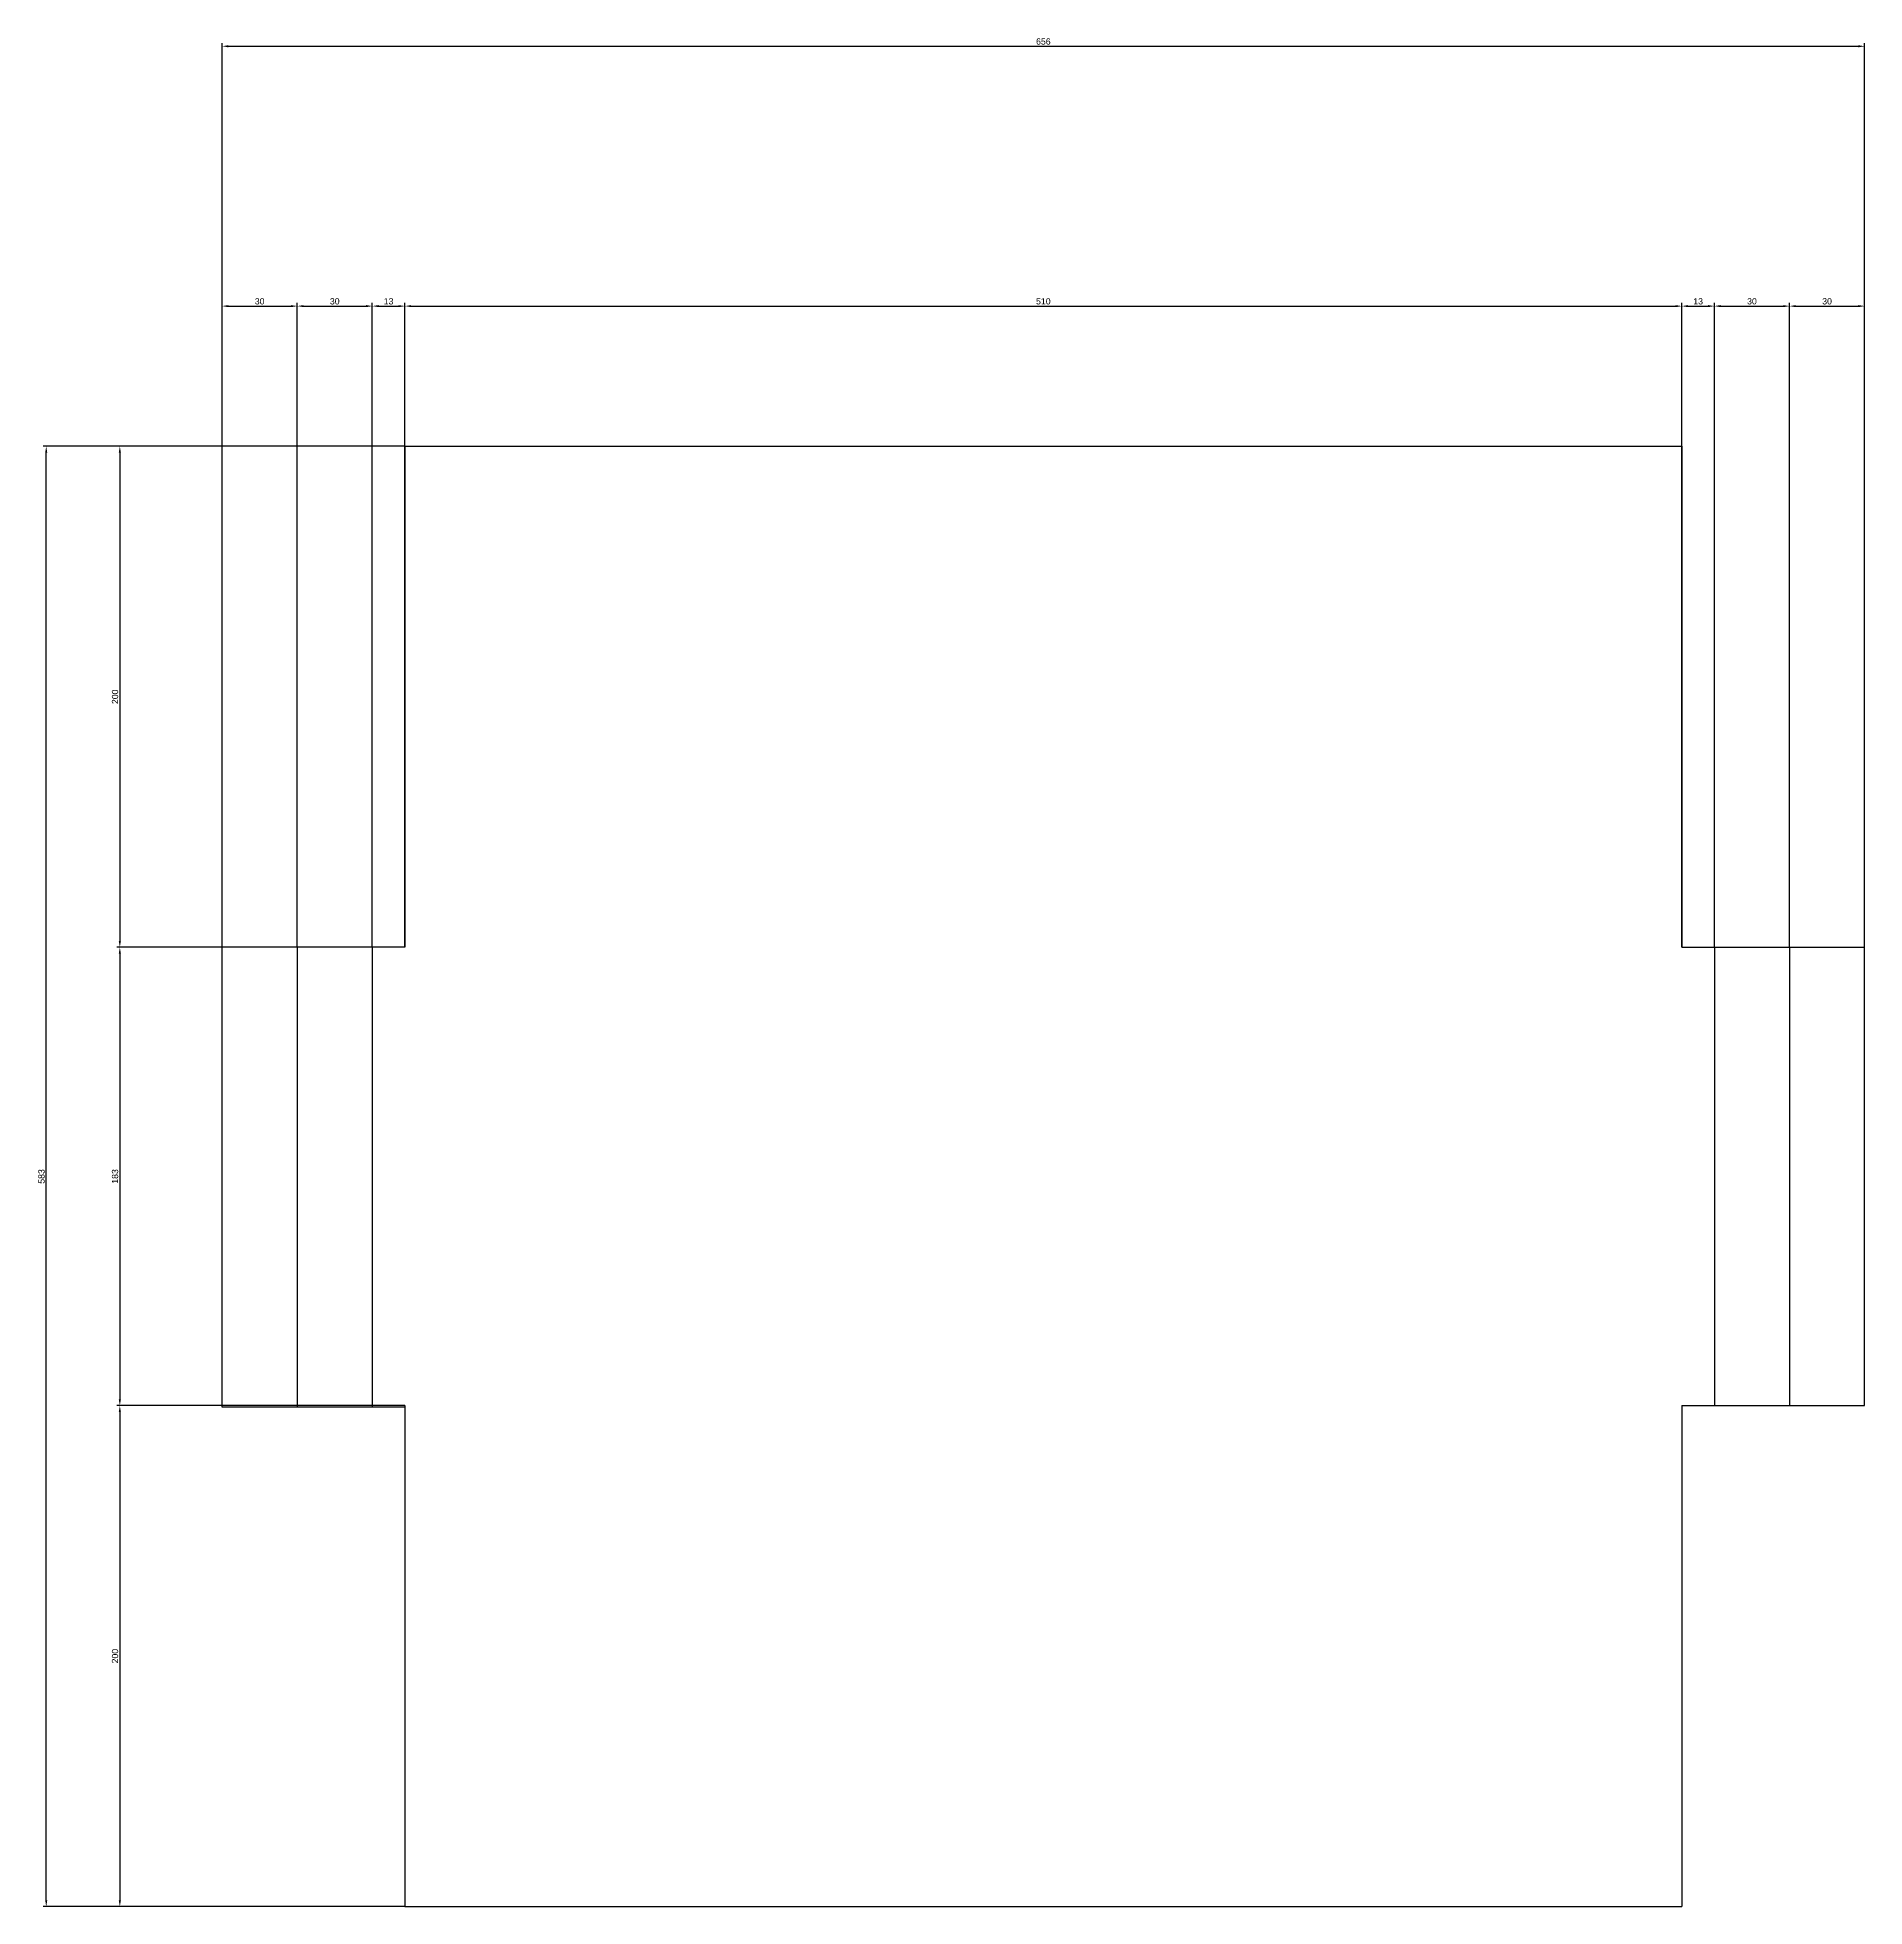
# Model space of a CAD drawing. Extents: x 329 to 1847, y 1453 to 2199.
# Drawn here: x 329 to 1059, y 1453 to 2199 of the extents above; entities that cross this region are included whole.
import ezdxf

# ---------------------------------------------------------------- set-up
doc = ezdxf.new("R2010")
doc.units = 0
doc.layers.get('DEFPOINTS').update_dxf_attribs({"linetype": 'CONTINUOUS'})
doc.layers.add('Linea Costruzione', color=4, linetype='CONTINUOUS')
doc.styles.add('QUOTE', font='arial.ttf')
doc.dimstyles.get("Standard").update_dxf_attribs({"dimscale": 0, "dimtxt": 2.5, "dimasz": 2.5, "dimexe": 1.25, "dimexo": 0, "dimtad": 1, "dimdec": 4, "dimdsep": 46, "dimlunit": 6, "dimtxsty": 'QUOTE', "dimcen": 2.5, "dimclrd": 5, "dimclre": 5, "dimclrt": 1, "dimadec": 0, "dimazin": 0, "dimtfac": 1, "dimtdec": 4, "dimtmove": 0, "dimatfit": 3, "dimfxl": 1, "dimtolj": 1, "dimtzin": 0, "dimarcsym": 0})

msp = doc.modelspace()

# ---------------------------------------------------------------- blocks, each defined once
blk = doc.blocks.new('*D1')
at = {"layer": 'DEFPOINTS', "color": 0, "transparency": 16777216}
for p in [(1059.1, 2195.42), (403.1, 1835.71), (1059.1, 1835.71)]:
    blk.add_point(p, dxfattribs=at)
at = {"layer": 'Linea Costruzione', "color": 5, "lineweight": -2, "transparency": 16777216}
for p, q in [((403.1, 1835.71), (403.1, 2196.67)), ((405.6, 2195.42), (1056.6, 2195.42)), ((1059.1, 1835.71), (1059.1, 2196.67))]:
    blk.add_line(p, q, dxfattribs=at)
at = {"layer": 'Linea Costruzione', "color": 5, "transparency": 16777216}
for points in [[(405.6, 2195.84), (405.6, 2195), (403.1, 2195.42)], [(1056.6, 2195.84), (1056.6, 2195), (1059.1, 2195.42)]]:
    blk.add_solid(points, dxfattribs=at)
at = {"layer": 'Linea Costruzione', "color": 1, "transparency": 16777216, "insert": (731.1, 2197.32), "char_height": 2.5, "attachment_point": 5, "style": 'QUOTE'}
blk.add_mtext('\\A1;656', dxfattribs=at)
blk = doc.blocks.new('*D2')
at = {"layer": 'DEFPOINTS', "color": 0, "transparency": 16777216}
for p in [(986.1, 2091.68), (476.1, 2035.71), (986.1, 2035.71)]:
    blk.add_point(p, dxfattribs=at)
at = {"layer": 'Linea Costruzione', "color": 5, "lineweight": -2, "transparency": 16777216}
for p, q in [((476.1, 2035.71), (476.1, 2092.93)), ((478.6, 2091.68), (983.6, 2091.68)), ((986.1, 2035.71), (986.1, 2092.93))]:
    blk.add_line(p, q, dxfattribs=at)
at = {"layer": 'Linea Costruzione', "color": 5, "transparency": 16777216}
for points in [[(478.6, 2092.09), (478.6, 2091.26), (476.1, 2091.68)], [(983.6, 2092.09), (983.6, 2091.26), (986.1, 2091.68)]]:
    blk.add_solid(points, dxfattribs=at)
at = {"layer": 'Linea Costruzione', "color": 1, "transparency": 16777216, "insert": (731.1, 2093.58), "char_height": 2.5, "attachment_point": 5, "style": 'QUOTE'}
blk.add_mtext('\\A1;510', dxfattribs=at)
blk = doc.blocks.new('*D3')
at = {"layer": 'DEFPOINTS', "color": 0, "transparency": 16777216}
for p in [(999.1, 2091.68), (986.1, 1835.71), (999.1, 1835.71)]:
    blk.add_point(p, dxfattribs=at)
at = {"layer": 'Linea Costruzione', "color": 5, "lineweight": -2, "transparency": 16777216}
for p, q in [((986.1, 1835.71), (986.1, 2092.93)), ((988.6, 2091.68), (996.6, 2091.68)), ((999.1, 1835.71), (999.1, 2092.93))]:
    blk.add_line(p, q, dxfattribs=at)
at = {"layer": 'Linea Costruzione', "color": 5, "transparency": 16777216}
for points in [[(988.6, 2092.09), (988.6, 2091.26), (986.1, 2091.68)], [(996.6, 2092.09), (996.6, 2091.26), (999.1, 2091.68)]]:
    blk.add_solid(points, dxfattribs=at)
at = {"layer": 'Linea Costruzione', "color": 1, "transparency": 16777216, "insert": (992.6, 2093.58), "char_height": 2.5, "attachment_point": 5, "style": 'QUOTE'}
blk.add_mtext('\\A1;13', dxfattribs=at)
blk = doc.blocks.new('*D4')
at = {"layer": 'DEFPOINTS', "color": 0, "transparency": 16777216}
for p in [(1029.1, 2091.68), (999.1, 1835.71), (1029.1, 1835.71)]:
    blk.add_point(p, dxfattribs=at)
at = {"layer": 'Linea Costruzione', "color": 5, "lineweight": -2, "transparency": 16777216}
for p, q in [((999.1, 1835.71), (999.1, 2092.93)), ((1001.6, 2091.68), (1026.6, 2091.68)), ((1029.1, 1835.71), (1029.1, 2092.93))]:
    blk.add_line(p, q, dxfattribs=at)
at = {"layer": 'Linea Costruzione', "color": 5, "transparency": 16777216}
for points in [[(1001.6, 2092.09), (1001.6, 2091.26), (999.1, 2091.68)], [(1026.6, 2092.09), (1026.6, 2091.26), (1029.1, 2091.68)]]:
    blk.add_solid(points, dxfattribs=at)
at = {"layer": 'Linea Costruzione', "color": 1, "transparency": 16777216, "insert": (1014.1, 2093.58), "char_height": 2.5, "attachment_point": 5, "style": 'QUOTE'}
blk.add_mtext('\\A1;30', dxfattribs=at)
blk = doc.blocks.new('*D5')
at = {"layer": 'DEFPOINTS', "color": 0, "transparency": 16777216}
for p in [(1059.1, 2091.68), (1029.1, 1835.71), (1059.1, 1835.71)]:
    blk.add_point(p, dxfattribs=at)
at = {"layer": 'Linea Costruzione', "color": 5, "lineweight": -2, "transparency": 16777216}
for p, q in [((1029.1, 1835.71), (1029.1, 2092.93)), ((1031.6, 2091.68), (1056.6, 2091.68)), ((1059.1, 1835.71), (1059.1, 2092.93))]:
    blk.add_line(p, q, dxfattribs=at)
at = {"layer": 'Linea Costruzione', "color": 5, "transparency": 16777216}
for points in [[(1031.6, 2092.09), (1031.6, 2091.26), (1029.1, 2091.68)], [(1056.6, 2092.09), (1056.6, 2091.26), (1059.1, 2091.68)]]:
    blk.add_solid(points, dxfattribs=at)
at = {"layer": 'Linea Costruzione', "color": 1, "transparency": 16777216, "insert": (1044.1, 2093.58), "char_height": 2.5, "attachment_point": 5, "style": 'QUOTE'}
blk.add_mtext('\\A1;30', dxfattribs=at)
blk = doc.blocks.new('*D7')
at = {"layer": 'DEFPOINTS', "color": 0, "transparency": 16777216}
for p in [(476.1, 2091.68), (463.1, 1835.71), (476.1, 1835.71)]:
    blk.add_point(p, dxfattribs=at)
at = {"layer": 'Linea Costruzione', "color": 5, "lineweight": -2, "transparency": 16777216}
for p, q in [((463.1, 1835.71), (463.1, 2092.93)), ((465.6, 2091.68), (473.6, 2091.68)), ((476.1, 1835.71), (476.1, 2092.93))]:
    blk.add_line(p, q, dxfattribs=at)
at = {"layer": 'Linea Costruzione', "color": 5, "transparency": 16777216}
for points in [[(465.6, 2092.09), (465.6, 2091.26), (463.1, 2091.68)], [(473.6, 2092.09), (473.6, 2091.26), (476.1, 2091.68)]]:
    blk.add_solid(points, dxfattribs=at)
at = {"layer": 'Linea Costruzione', "color": 1, "transparency": 16777216, "insert": (469.6, 2093.58), "char_height": 2.5, "attachment_point": 5, "style": 'QUOTE'}
blk.add_mtext('\\A1;13', dxfattribs=at)
blk = doc.blocks.new('*D8')
at = {"layer": 'DEFPOINTS', "color": 0, "transparency": 16777216}
for p in [(463.1, 2091.68), (433.1, 1835.71), (463.1, 1835.71)]:
    blk.add_point(p, dxfattribs=at)
at = {"layer": 'Linea Costruzione', "color": 5, "lineweight": -2, "transparency": 16777216}
for p, q in [((433.1, 1835.71), (433.1, 2092.93)), ((435.6, 2091.68), (460.6, 2091.68)), ((463.1, 1835.71), (463.1, 2092.93))]:
    blk.add_line(p, q, dxfattribs=at)
at = {"layer": 'Linea Costruzione', "color": 5, "transparency": 16777216}
for points in [[(435.6, 2092.09), (435.6, 2091.26), (433.1, 2091.68)], [(460.6, 2092.09), (460.6, 2091.26), (463.1, 2091.68)]]:
    blk.add_solid(points, dxfattribs=at)
at = {"layer": 'Linea Costruzione', "color": 1, "transparency": 16777216, "insert": (448.1, 2093.58), "char_height": 2.5, "attachment_point": 5, "style": 'QUOTE'}
blk.add_mtext('\\A1;30', dxfattribs=at)
blk = doc.blocks.new('*D9')
at = {"layer": 'DEFPOINTS', "color": 0, "transparency": 16777216}
for p in [(433.1, 2091.68), (403.1, 1835.71), (433.1, 1835.71)]:
    blk.add_point(p, dxfattribs=at)
at = {"layer": 'Linea Costruzione', "color": 5, "lineweight": -2, "transparency": 16777216}
for p, q in [((403.1, 1835.71), (403.1, 2092.93)), ((405.6, 2091.68), (430.6, 2091.68)), ((433.1, 1835.71), (433.1, 2092.93))]:
    blk.add_line(p, q, dxfattribs=at)
at = {"layer": 'Linea Costruzione', "color": 5, "transparency": 16777216}
for points in [[(405.6, 2092.09), (405.6, 2091.26), (403.1, 2091.68)], [(430.6, 2092.09), (430.6, 2091.26), (433.1, 2091.68)]]:
    blk.add_solid(points, dxfattribs=at)
at = {"layer": 'Linea Costruzione', "color": 1, "transparency": 16777216, "insert": (418.1, 2093.58), "char_height": 2.5, "attachment_point": 5, "style": 'QUOTE'}
blk.add_mtext('\\A1;30', dxfattribs=at)
blk = doc.blocks.new('*D10')
at = {"layer": 'DEFPOINTS', "color": 0, "transparency": 16777216}
for p in [(476.1, 2035.71), (362.26, 1835.71), (476.1, 1835.71)]:
    blk.add_point(p, dxfattribs=at)
at = {"layer": 'Linea Costruzione', "color": 5, "lineweight": -2, "transparency": 16777216}
for p, q in [((476.1, 2035.71), (361.01, 2035.71)), ((362.26, 2033.21), (362.26, 1838.21)), ((476.1, 1835.71), (361.01, 1835.71))]:
    blk.add_line(p, q, dxfattribs=at)
at = {"layer": 'Linea Costruzione', "color": 5, "transparency": 16777216}
for points in [[(361.84, 2033.21), (362.68, 2033.21), (362.26, 2035.71)], [(361.84, 1838.21), (362.68, 1838.21), (362.26, 1835.71)]]:
    blk.add_solid(points, dxfattribs=at)
at = {"layer": 'Linea Costruzione', "color": 1, "transparency": 16777216, "insert": (360.36, 1935.71), "char_height": 2.5, "attachment_point": 5, "rotation": 90, "style": 'QUOTE'}
blk.add_mtext('\\A1;200', dxfattribs=at)
blk = doc.blocks.new('*D11')
at = {"layer": 'DEFPOINTS', "color": 0, "transparency": 16777216}
for p in [(476.1, 1652.71), (362.26, 1452.71), (476.1, 1452.71)]:
    blk.add_point(p, dxfattribs=at)
at = {"layer": 'Linea Costruzione', "color": 5, "lineweight": -2, "transparency": 16777216}
for p, q in [((476.1, 1652.71), (361.01, 1652.71)), ((362.26, 1650.21), (362.26, 1455.21)), ((476.1, 1452.71), (361.01, 1452.71))]:
    blk.add_line(p, q, dxfattribs=at)
at = {"layer": 'Linea Costruzione', "color": 5, "transparency": 16777216}
for points in [[(361.84, 1650.21), (362.68, 1650.21), (362.26, 1652.71)], [(361.84, 1455.21), (362.68, 1455.21), (362.26, 1452.71)]]:
    blk.add_solid(points, dxfattribs=at)
at = {"layer": 'Linea Costruzione', "color": 1, "transparency": 16777216, "insert": (360.36, 1552.71), "char_height": 2.5, "attachment_point": 5, "rotation": 90, "style": 'QUOTE'}
blk.add_mtext('\\A1;200', dxfattribs=at)
blk = doc.blocks.new('*D12')
at = {"layer": 'DEFPOINTS', "color": 0, "transparency": 16777216}
for p in [(403.1, 1835.71), (362.26, 1652.71), (403.1, 1652.71)]:
    blk.add_point(p, dxfattribs=at)
at = {"layer": 'Linea Costruzione', "color": 5, "lineweight": -2, "transparency": 16777216}
for p, q in [((403.1, 1835.71), (361.01, 1835.71)), ((362.26, 1833.21), (362.26, 1655.21)), ((403.1, 1652.71), (361.01, 1652.71))]:
    blk.add_line(p, q, dxfattribs=at)
at = {"layer": 'Linea Costruzione', "color": 5, "transparency": 16777216}
for points in [[(361.84, 1833.21), (362.68, 1833.21), (362.26, 1835.71)], [(361.84, 1655.21), (362.68, 1655.21), (362.26, 1652.71)]]:
    blk.add_solid(points, dxfattribs=at)
at = {"layer": 'Linea Costruzione', "color": 1, "transparency": 16777216, "insert": (360.36, 1744.21), "char_height": 2.5, "attachment_point": 5, "rotation": 90, "style": 'QUOTE'}
blk.add_mtext('\\A1;183', dxfattribs=at)
blk = doc.blocks.new('*D13')
at = {"layer": 'DEFPOINTS', "color": 0, "transparency": 16777216}
for p in [(332.87, 2035.71), (362.26, 2035.71), (361.01, 1452.71)]:
    blk.add_point(p, dxfattribs=at)
at = {"layer": 'Linea Costruzione', "color": 5, "lineweight": -2, "transparency": 16777216}
for p, q in [((362.26, 2035.71), (331.62, 2035.71)), ((332.87, 1455.21), (332.87, 2033.21)), ((361.01, 1452.71), (331.62, 1452.71))]:
    blk.add_line(p, q, dxfattribs=at)
at = {"layer": 'Linea Costruzione', "color": 5, "transparency": 16777216}
for points in [[(332.46, 2033.21), (333.29, 2033.21), (332.87, 2035.71)], [(332.46, 1455.21), (333.29, 1455.21), (332.87, 1452.71)]]:
    blk.add_solid(points, dxfattribs=at)
at = {"layer": 'Linea Costruzione', "color": 1, "transparency": 16777216, "insert": (330.97, 1744.21), "char_height": 2.5, "attachment_point": 5, "rotation": 90, "style": 'QUOTE'}
blk.add_mtext('\\A1;583', dxfattribs=at)

# ---------------------------------------------------------------- dimensions: what is measured, and where the dimension line sits
at = {"layer": 'Linea Costruzione'}
for base, p1, p2, picture, middle in [((1059.0991, 2195.4209), (403.0991, 1835.71365), (1059.0991, 1835.71365), '*D1', (731.0991, 2197.32233)), ((433.0991, 2091.67565), (403.0991, 1835.71365), (433.0991, 1835.71365), '*D9', (418.0991, 2093.57794)), ((463.0991, 2091.67565), (433.0991, 1835.71365), (463.0991, 1835.71365), '*D8', (448.0991, 2093.57794)), ((476.0991, 2091.67565), (463.0991, 1835.71365), (476.0991, 1835.71365), '*D7', (469.5991, 2093.57794)), ((986.0991, 2091.67565), (476.0991, 2035.71365), (986.0991, 2035.71365), '*D2', (731.0991, 2093.57708)), ((999.0991, 2091.67565), (986.0991, 1835.71365), (999.0991, 1835.71365), '*D3', (992.5991, 2093.57794)), ((1029.0991, 2091.67565), (999.0991, 1835.71365), (1029.0991, 1835.71365), '*D4', (1014.0991, 2093.57794)), ((1059.0991, 2091.67565), (1029.0991, 1835.71365), (1059.0991, 1835.71365), '*D5', (1044.0991, 2093.57794))]:
    dim = msp.add_linear_dim(base=base, p1=p1, p2=p2, dimstyle='Standard', override={"dimscale": 1}, dxfattribs=at)
    dim.commit()
    dim.dimension.update_dxf_attribs({"geometry": picture, "text_midpoint": middle})
for base, p1, p2, picture, middle in [((332.87283, 2035.71365), (361.01088, 1452.71365), (362.26088, 2035.71365), '*D13', (330.97055, 1744.21365)), ((362.26088, 1835.71365), (476.0991, 2035.71365), (476.0991, 1835.71365), '*D10', (360.35945, 1935.71365)), ((362.26088, 1652.71365), (403.0991, 1835.71365), (403.0991, 1652.71365), '*D12', (360.3586, 1744.21365)), ((362.26088, 1452.71365), (476.0991, 1652.71365), (476.0991, 1452.71365), '*D11', (360.35945, 1552.71365))]:
    dim = msp.add_linear_dim(base=base, p1=p1, p2=p2, angle=90, dimstyle='Standard', override={"dimscale": 1}, dxfattribs=at)
    dim.commit()
    dim.dimension.update_dxf_attribs({"geometry": picture, "text_midpoint": middle})

# ---------------------------------------------------------------- linework, layer by layer
at = {"layer": 'Linea Costruzione'}
for p, q in [((476.0991, 2035.71365), (986.0991, 2035.71365)), ((476.0991, 2035.71365), (476.0991, 1835.71365)), ((986.0991, 2035.71365), (986.0991, 1835.71365)), ((433.0991, 1835.71365), (403.0991, 1835.71365)), ((403.0991, 1652.14686), (403.0991, 1835.71365)), ((463.0991, 1835.71365), (433.0991, 1835.71365)), ((433.0991, 1835.71365), (433.0991, 1652.14686)), ((476.0991, 1835.71365), (463.0991, 1835.71365)), ((463.0991, 1835.71365), (463.0991, 1652.14686)), ((986.0991, 1835.71365), (999.0991, 1835.71365)), ((999.0991, 1835.71365), (1029.0991, 1835.71365)), ((999.0991, 1835.71365), (999.0991, 1652.71365)), ((1029.0991, 1835.71365), (1059.0991, 1835.71365)), ((1029.0991, 1835.71365), (1029.0991, 1652.71365)), ((1059.0991, 1652.71365), (1059.0991, 1835.71365)), ((433.0991, 1652.14686), (403.0991, 1652.14686)), ((463.0991, 1652.14686), (433.0991, 1652.14686)), ((476.0991, 1652.14686), (463.0991, 1652.14686)), ((476.0991, 1652.71365), (476.0991, 1452.71365)), ((986.0991, 1652.71365), (986.0991, 1452.71365)), ((986.0991, 1652.71365), (999.0991, 1652.71365)), ((999.0991, 1652.71365), (1029.0991, 1652.71365)), ((1029.0991, 1652.71365), (1059.0991, 1652.71365)), ((476.0991, 1452.71365), (986.0991, 1452.71365))]:
    msp.add_line(p, q, dxfattribs=at)

msp.set_redraw_order([(e.dxf.handle, doc.entitydb.next_handle()) for e in msp.query("TEXT MTEXT ATTDEF DIMENSION ARC_DIMENSION")])  # texts and dimensions are drawn at this point

doc.saveas('drawing.dxf')
